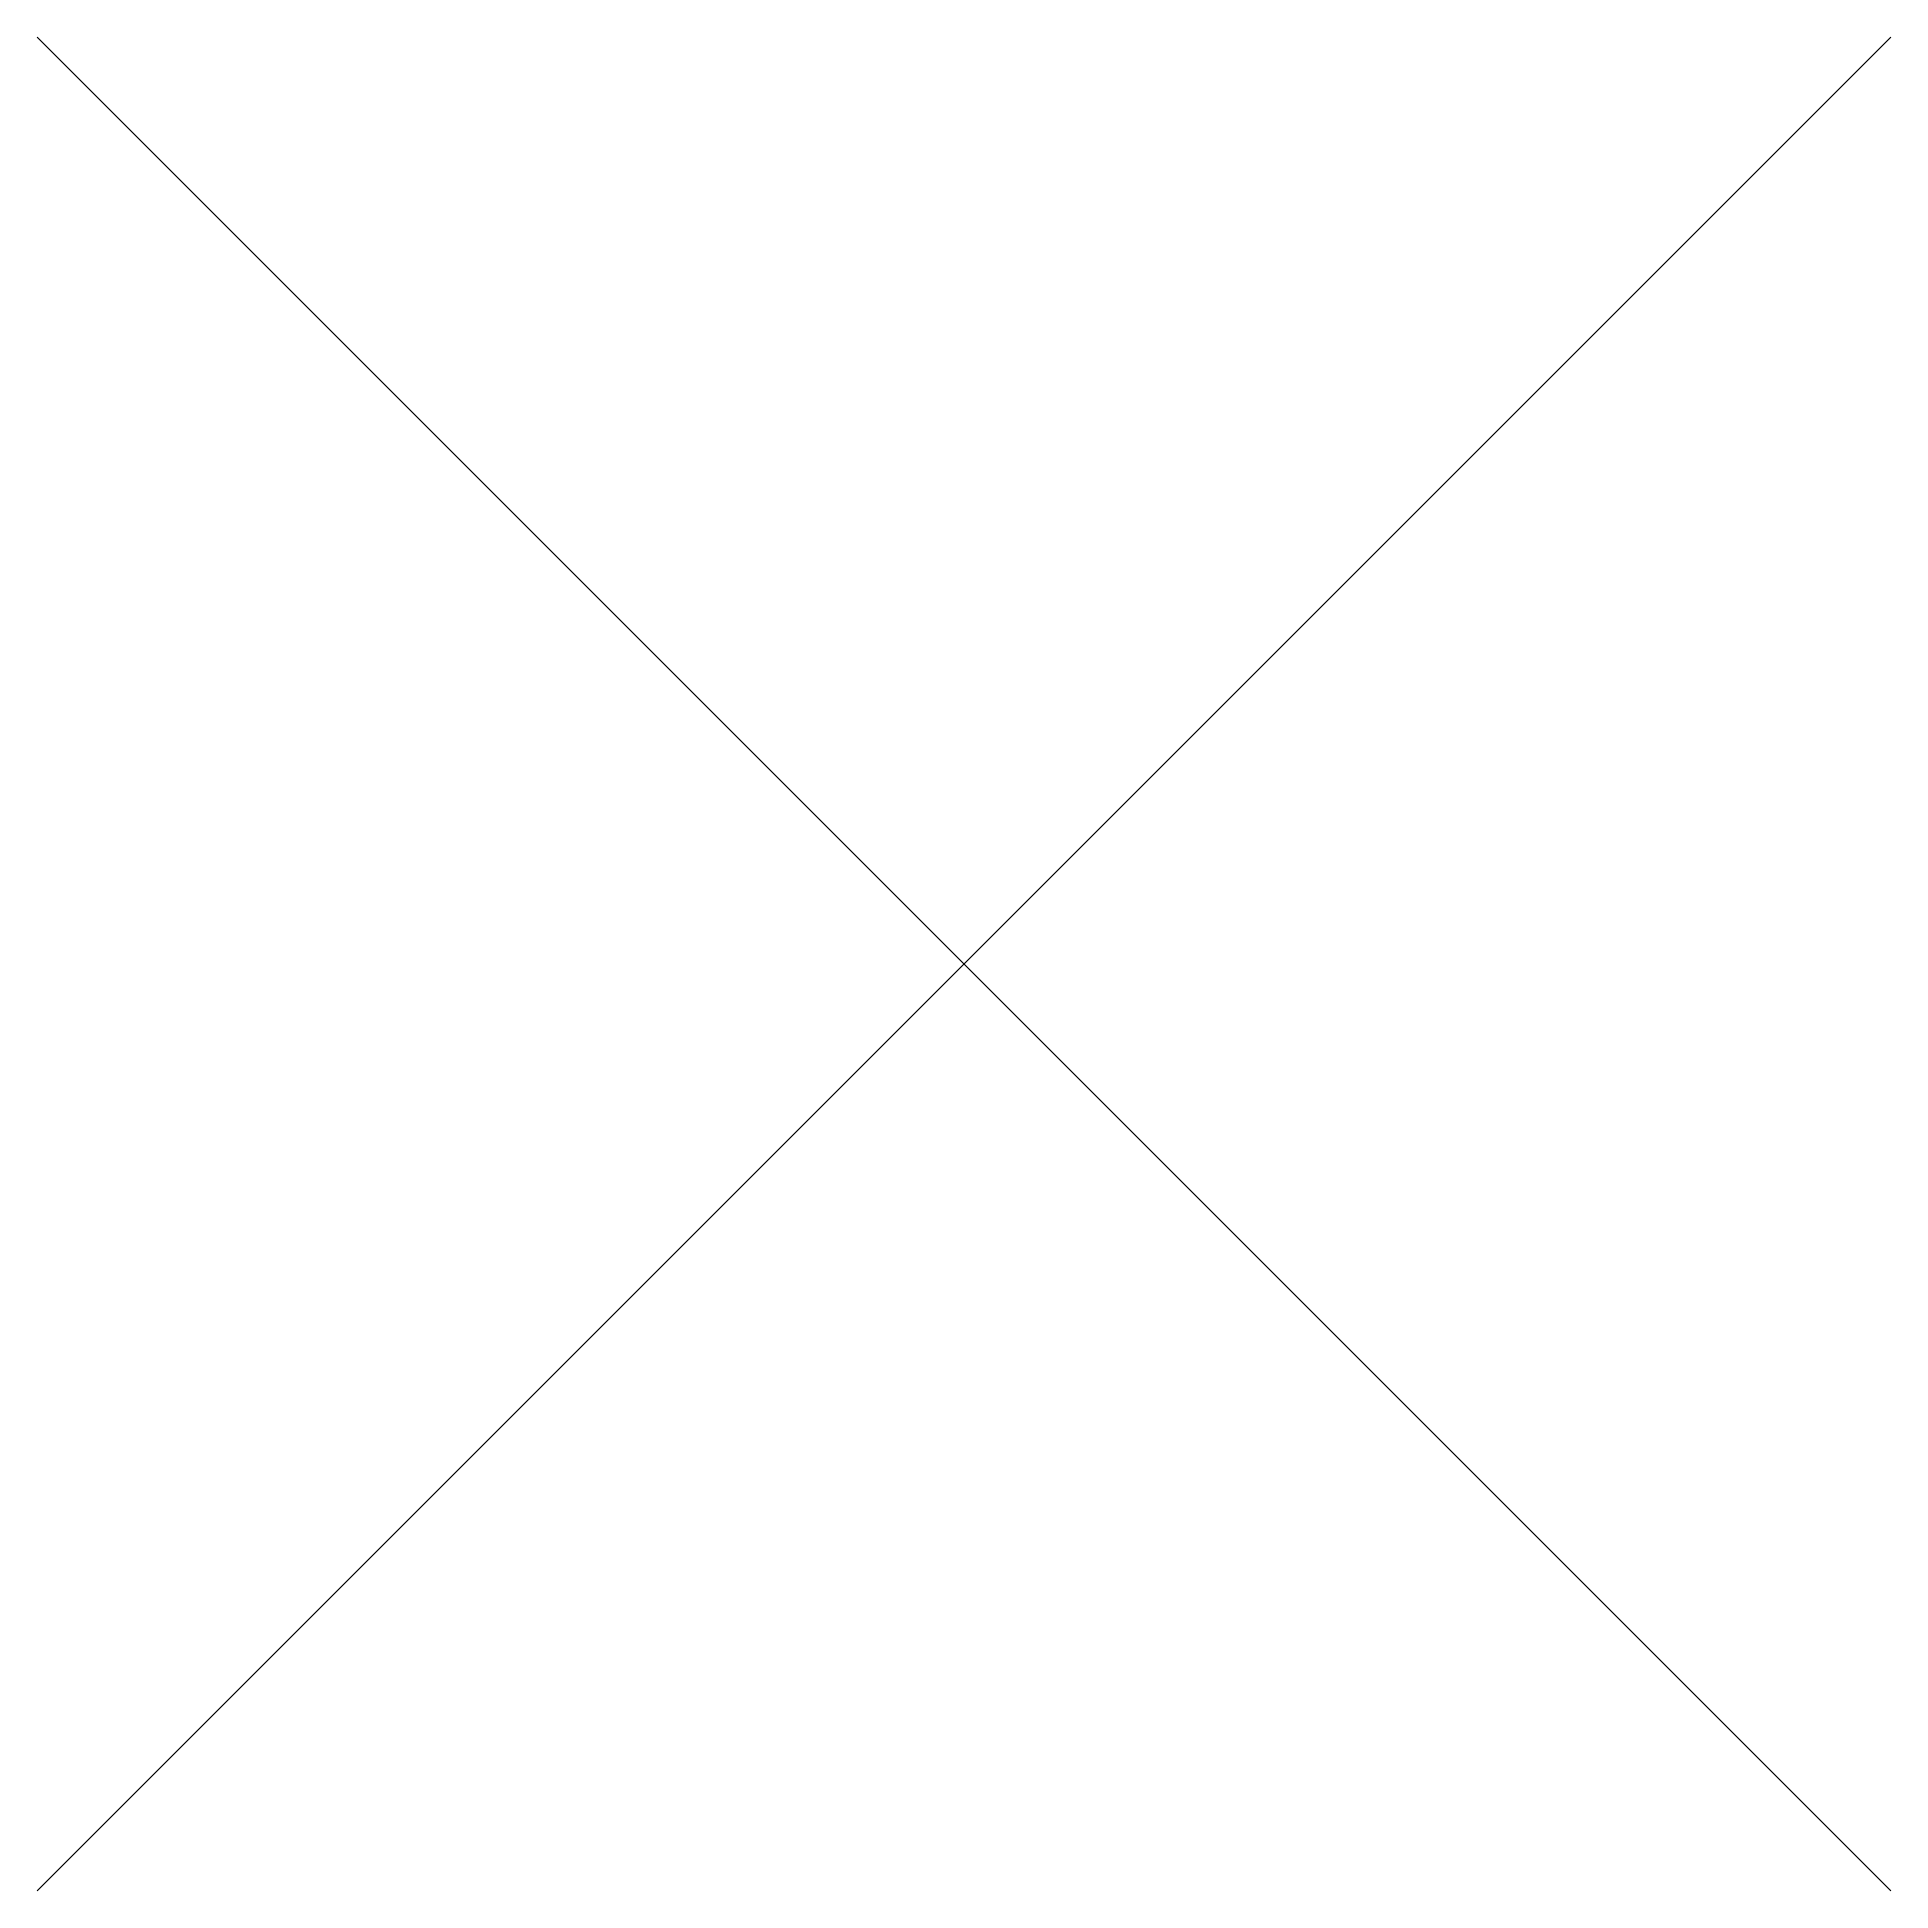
# Model space of a CAD drawing. Extents: x -24 to 1126, y -24 to 2053.
# Drawn here: x -24.42 to 24.42, y -24.42 to 24.42 of the extents above.
import ezdxf

# ---------------------------------------------------------------- set-up
doc = ezdxf.new("R2010")
doc.units = 0
doc.header["$LTSCALE"] = 2.5
doc.layers.get('0').update_dxf_attribs({"linetype": 'CONTINUOUS'})

# ---------------------------------------------------------------- blocks, each defined once
blk = doc.blocks.new('*X34')
at = {"color": 3, "linetype": 'CONTINUOUS'}
for p, q in [((24.421, 24.421), (-24.421, -24.421)), ((24.421, -24.421), (-24.421, 24.421)), ((0, 0), (0, 0))]:
    blk.add_line(p, q, dxfattribs=at)
blk = doc.blocks.new('*X35')
at = {"color": 3, "linetype": 'CONTINUOUS'}
for p, q in [((24.421, 24.421), (-24.421, -24.421)), ((24.421, -24.421), (-24.421, 24.421)), ((0, 0), (0, 0))]:
    blk.add_line(p, q, dxfattribs=at)
blk = doc.blocks.new('*X36')
at = {"color": 3, "linetype": 'CONTINUOUS'}
for p, q in [((24.421, 24.421), (-24.421, -24.421)), ((24.421, -24.421), (-24.421, 24.421)), ((0, 0), (0, 0))]:
    blk.add_line(p, q, dxfattribs=at)
blk = doc.blocks.new('*X37')
at = {"color": 3, "linetype": 'CONTINUOUS'}
for p, q in [((24.421, 24.421), (-24.421, -24.421)), ((24.421, -24.421), (-24.421, 24.421)), ((0, 0), (0, 0))]:
    blk.add_line(p, q, dxfattribs=at)
blk = doc.blocks.new('*X38')
at = {"color": 3, "linetype": 'CONTINUOUS'}
for p, q in [((24.421, 24.421), (-24.421, -24.421)), ((24.421, -24.421), (-24.421, 24.421)), ((0, 0), (0, 0))]:
    blk.add_line(p, q, dxfattribs=at)
blk = doc.blocks.new('*X39')
at = {"color": 3, "linetype": 'CONTINUOUS'}
for p, q in [((24.421, 24.421), (-24.421, -24.421)), ((24.421, -24.421), (-24.421, 24.421)), ((0, 0), (0, 0))]:
    blk.add_line(p, q, dxfattribs=at)
blk = doc.blocks.new('*X40')
at = {"color": 3, "linetype": 'CONTINUOUS'}
for p, q in [((24.421, 24.421), (-24.421, -24.421)), ((24.421, -24.421), (-24.421, 24.421)), ((0, 0), (0, 0))]:
    blk.add_line(p, q, dxfattribs=at)
blk = doc.blocks.new('*X41')
at = {"color": 3, "linetype": 'CONTINUOUS'}
for p, q in [((24.421, 24.421), (-24.421, -24.421)), ((24.421, -24.421), (-24.421, 24.421)), ((0, 0), (0, 0))]:
    blk.add_line(p, q, dxfattribs=at)
blk = doc.blocks.new('*X42')
at = {"color": 3, "linetype": 'CONTINUOUS'}
for p, q in [((24.421, 24.421), (-24.421, -24.421)), ((24.421, -24.421), (-24.421, 24.421)), ((0, 0), (0, 0))]:
    blk.add_line(p, q, dxfattribs=at)
blk = doc.blocks.new('*X43')
at = {"color": 3, "linetype": 'CONTINUOUS'}
for p, q in [((24.421, 24.421), (-24.421, -24.421)), ((24.421, -24.421), (-24.421, 24.421)), ((0, 0), (0, 0))]:
    blk.add_line(p, q, dxfattribs=at)
blk = doc.blocks.new('*X44')
at = {"color": 3, "linetype": 'CONTINUOUS'}
for p, q in [((24.421, 24.421), (-24.421, -24.421)), ((24.421, -24.421), (-24.421, 24.421)), ((0, 0), (0, 0))]:
    blk.add_line(p, q, dxfattribs=at)
blk = doc.blocks.new('*X45')
at = {"color": 3, "linetype": 'CONTINUOUS'}
for p, q in [((24.421, 24.421), (-24.421, -24.421)), ((24.421, -24.421), (-24.421, 24.421)), ((0, 0), (0, 0))]:
    blk.add_line(p, q, dxfattribs=at)
blk = doc.blocks.new('*X46')
at = {"color": 3, "linetype": 'CONTINUOUS'}
for p, q in [((24.421, 24.421), (-24.421, -24.421)), ((24.421, -24.421), (-24.421, 24.421)), ((0, 0), (0, 0))]:
    blk.add_line(p, q, dxfattribs=at)
blk = doc.blocks.new('*X47')
at = {"color": 3, "linetype": 'CONTINUOUS'}
for p, q in [((24.421, 24.421), (-24.421, -24.421)), ((24.421, -24.421), (-24.421, 24.421)), ((0, 0), (0, 0))]:
    blk.add_line(p, q, dxfattribs=at)
blk = doc.blocks.new('*X48')
at = {"color": 3, "linetype": 'CONTINUOUS'}
for p, q in [((24.421, 24.421), (-24.421, -24.421)), ((24.421, -24.421), (-24.421, 24.421)), ((0, 0), (0, 0))]:
    blk.add_line(p, q, dxfattribs=at)
blk = doc.blocks.new('*X67')
at = {"color": 3, "linetype": 'CONTINUOUS'}
for p, q in [((24.421, 24.421), (-24.421, -24.421)), ((24.421, -24.421), (-24.421, 24.421)), ((0, 0), (0, 0))]:
    blk.add_line(p, q, dxfattribs=at)
blk = doc.blocks.new('*X68')
at = {"color": 3, "linetype": 'CONTINUOUS'}
for p, q in [((24.421, 24.421), (-24.421, -24.421)), ((24.421, -24.421), (-24.421, 24.421)), ((0, 0), (0, 0))]:
    blk.add_line(p, q, dxfattribs=at)
blk = doc.blocks.new('*X70')
at = {"color": 3, "linetype": 'CONTINUOUS'}
for p, q in [((24.421, 24.421), (-24.421, -24.421)), ((24.421, -24.421), (-24.421, 24.421)), ((0, 0), (0, 0))]:
    blk.add_line(p, q, dxfattribs=at)
blk = doc.blocks.new('*X71')
at = {"color": 3, "linetype": 'CONTINUOUS'}
for p, q in [((24.421, 24.421), (-24.421, -24.421)), ((24.421, -24.421), (-24.421, 24.421)), ((0, 0), (0, 0))]:
    blk.add_line(p, q, dxfattribs=at)
blk = doc.blocks.new('*X72')
at = {"color": 3, "linetype": 'CONTINUOUS'}
for p, q in [((24.421, 24.421), (-24.421, -24.421)), ((24.421, -24.421), (-24.421, 24.421)), ((0, 0), (0, 0))]:
    blk.add_line(p, q, dxfattribs=at)
blk = doc.blocks.new('*X73')
at = {"color": 3, "linetype": 'CONTINUOUS'}
for p, q in [((24.421, 24.421), (-24.421, -24.421)), ((24.421, -24.421), (-24.421, 24.421)), ((0, 0), (0, 0))]:
    blk.add_line(p, q, dxfattribs=at)

msp = doc.modelspace()

# ---------------------------------------------------------------- linework, layer by layer
at = {"color": 3, "linetype": 'CONTINUOUS'}
for p, q in [((24.421, 24.421), (-24.421, -24.421)), ((24.421, -24.421), (-24.421, 24.421)), ((24.421, 24.421), (-24.421, -24.421)), ((24.421, -24.421), (-24.421, 24.421)), ((24.421, 24.421), (-24.421, -24.421)), ((24.421, -24.421), (-24.421, 24.421)), ((24.421, 24.421), (-24.421, -24.421)), ((24.421, -24.421), (-24.421, 24.421)), ((24.421, 24.421), (-24.421, -24.421)), ((24.421, -24.421), (-24.421, 24.421)), ((24.421, 24.421), (-24.421, -24.421)), ((24.421, -24.421), (-24.421, 24.421)), ((24.421, 24.421), (-24.421, -24.421)), ((24.421, -24.421), (-24.421, 24.421)), ((24.421, 24.421), (-24.421, -24.421)), ((24.421, -24.421), (-24.421, 24.421)), ((24.421, 24.421), (-24.421, -24.421)), ((24.421, -24.421), (-24.421, 24.421)), ((24.421, 24.421), (-24.421, -24.421)), ((24.421, -24.421), (-24.421, 24.421)), ((24.421, 24.421), (-24.421, -24.421)), ((24.421, -24.421), (-24.421, 24.421)), ((24.421, 24.421), (-24.421, -24.421)), ((24.421, -24.421), (-24.421, 24.421)), ((24.421, 24.421), (-24.421, -24.421)), ((24.421, -24.421), (-24.421, 24.421)), ((24.421, 24.421), (-24.421, -24.421)), ((24.421, -24.421), (-24.421, 24.421)), ((24.421, 24.421), (-24.421, -24.421)), ((24.421, -24.421), (-24.421, 24.421)), ((24.421, 24.421), (-24.421, -24.421)), ((24.421, -24.421), (-24.421, 24.421)), ((24.421, 24.421), (-24.421, -24.421)), ((24.421, -24.421), (-24.421, 24.421)), ((24.421, 24.421), (-24.421, -24.421)), ((24.421, -24.421), (-24.421, 24.421)), ((24.421, 24.421), (-24.421, -24.421)), ((24.421, -24.421), (-24.421, 24.421)), ((24.421, 24.421), (-24.421, -24.421)), ((24.421, -24.421), (-24.421, 24.421)), ((24.421, 24.421), (-24.421, -24.421)), ((24.421, -24.421), (-24.421, 24.421)), ((24.421, 24.421), (-24.421, -24.421)), ((24.421, -24.421), (-24.421, 24.421)), ((24.421, 24.421), (-24.421, -24.421)), ((24.421, -24.421), (-24.421, 24.421)), ((24.421, 24.421), (-24.421, -24.421)), ((24.421, -24.421), (-24.421, 24.421)), ((24.421, 24.421), (-24.421, -24.421)), ((24.421, -24.421), (-24.421, 24.421)), ((24.421, 24.421), (-24.421, -24.421)), ((24.421, -24.421), (-24.421, 24.421)), ((24.421, 24.421), (-24.421, -24.421)), ((24.421, -24.421), (-24.421, 24.421)), ((24.421, 24.421), (-24.421, -24.421)), ((24.421, -24.421), (-24.421, 24.421)), ((24.421, 24.421), (-24.421, -24.421)), ((24.421, -24.421), (-24.421, 24.421)), ((24.421, 24.421), (-24.421, -24.421)), ((24.421, -24.421), (-24.421, 24.421)), ((24.421, 24.421), (-24.421, -24.421)), ((24.421, -24.421), (-24.421, 24.421)), ((24.421, 24.421), (-24.421, -24.421)), ((24.421, -24.421), (-24.421, 24.421)), ((24.421, 24.421), (-24.421, -24.421)), ((24.421, -24.421), (-24.421, 24.421)), ((24.421, 24.421), (-24.421, -24.421)), ((24.421, -24.421), (-24.421, 24.421)), ((24.421, 24.421), (-24.421, -24.421)), ((24.421, -24.421), (-24.421, 24.421)), ((24.421, 24.421), (-24.421, -24.421)), ((24.421, -24.421), (-24.421, 24.421)), ((24.421, 24.421), (-24.421, -24.421)), ((24.421, -24.421), (-24.421, 24.421)), ((24.421, 24.421), (-24.421, -24.421)), ((24.421, -24.421), (-24.421, 24.421)), ((24.421, 24.421), (-24.421, -24.421)), ((24.421, -24.421), (-24.421, 24.421)), ((24.421, 24.421), (-24.421, -24.421)), ((24.421, -24.421), (-24.421, 24.421)), ((24.421, 24.421), (-24.421, -24.421)), ((24.421, -24.421), (-24.421, 24.421)), ((24.421, 24.421), (-24.421, -24.421)), ((24.421, -24.421), (-24.421, 24.421)), ((24.421, 24.421), (-24.421, -24.421)), ((24.421, -24.421), (-24.421, 24.421)), ((24.421, 24.421), (-24.421, -24.421)), ((24.421, -24.421), (-24.421, 24.421)), ((24.421, 24.421), (-24.421, -24.421)), ((24.421, -24.421), (-24.421, 24.421)), ((24.421, 24.421), (-24.421, -24.421)), ((24.421, -24.421), (-24.421, 24.421)), ((24.421, 24.421), (-24.421, -24.421)), ((24.421, -24.421), (-24.421, 24.421)), ((24.421, 24.421), (-24.421, -24.421)), ((24.421, -24.421), (-24.421, 24.421)), ((24.421, 24.421), (-24.421, -24.421)), ((24.421, -24.421), (-24.421, 24.421)), ((24.421, 24.421), (-24.421, -24.421)), ((24.421, -24.421), (-24.421, 24.421)), ((24.421, 24.421), (-24.421, -24.421)), ((24.421, -24.421), (-24.421, 24.421)), ((24.421, 24.421), (-24.421, -24.421)), ((24.421, -24.421), (-24.421, 24.421)), ((24.421, 24.421), (-24.421, -24.421)), ((24.421, -24.421), (-24.421, 24.421)), ((24.421, 24.421), (-24.421, -24.421)), ((24.421, -24.421), (-24.421, 24.421)), ((24.421, 24.421), (-24.421, -24.421)), ((24.421, -24.421), (-24.421, 24.421)), ((24.421, 24.421), (-24.421, -24.421)), ((24.421, -24.421), (-24.421, 24.421)), ((24.421, 24.421), (-24.421, -24.421)), ((24.421, -24.421), (-24.421, 24.421)), ((24.421, 24.421), (-24.421, -24.421)), ((24.421, -24.421), (-24.421, 24.421)), ((24.421, 24.421), (-24.421, -24.421)), ((24.421, -24.421), (-24.421, 24.421)), ((24.421, 24.421), (-24.421, -24.421)), ((24.421, -24.421), (-24.421, 24.421)), ((24.421, 24.421), (-24.421, -24.421)), ((24.421, -24.421), (-24.421, 24.421)), ((24.421, 24.421), (-24.421, -24.421)), ((24.421, -24.421), (-24.421, 24.421)), ((24.421, 24.421), (-24.421, -24.421)), ((24.421, -24.421), (-24.421, 24.421)), ((24.421, 24.421), (-24.421, -24.421)), ((24.421, -24.421), (-24.421, 24.421)), ((24.421, 24.421), (-24.421, -24.421)), ((24.421, -24.421), (-24.421, 24.421)), ((24.421, 24.421), (-24.421, -24.421)), ((24.421, -24.421), (-24.421, 24.421)), ((24.421, 24.421), (-24.421, -24.421)), ((24.421, -24.421), (-24.421, 24.421)), ((24.421, 24.421), (-24.421, -24.421)), ((24.421, -24.421), (-24.421, 24.421)), ((24.421, 24.421), (-24.421, -24.421)), ((24.421, -24.421), (-24.421, 24.421)), ((24.421, 24.421), (-24.421, -24.421)), ((24.421, -24.421), (-24.421, 24.421)), ((24.421, 24.421), (-24.421, -24.421)), ((24.421, -24.421), (-24.421, 24.421)), ((24.421, 24.421), (-24.421, -24.421)), ((24.421, -24.421), (-24.421, 24.421)), ((24.421, 24.421), (-24.421, -24.421)), ((24.421, -24.421), (-24.421, 24.421)), ((24.421, 24.421), (-24.421, -24.421)), ((24.421, -24.421), (-24.421, 24.421)), ((24.421, 24.421), (-24.421, -24.421)), ((24.421, -24.421), (-24.421, 24.421)), ((24.421, 24.421), (-24.421, -24.421)), ((24.421, -24.421), (-24.421, 24.421)), ((24.421, 24.421), (-24.421, -24.421)), ((24.421, -24.421), (-24.421, 24.421)), ((24.421, 24.421), (-24.421, -24.421)), ((24.421, -24.421), (-24.421, 24.421)), ((24.421, 24.421), (-24.421, -24.421)), ((24.421, -24.421), (-24.421, 24.421)), ((24.421, 24.421), (-24.421, -24.421)), ((24.421, -24.421), (-24.421, 24.421)), ((24.421, 24.421), (-24.421, -24.421)), ((24.421, -24.421), (-24.421, 24.421)), ((24.421, 24.421), (-24.421, -24.421)), ((24.421, -24.421), (-24.421, 24.421)), ((24.421, 24.421), (-24.421, -24.421)), ((24.421, -24.421), (-24.421, 24.421)), ((24.421, 24.421), (-24.421, -24.421)), ((24.421, -24.421), (-24.421, 24.421)), ((24.421, 24.421), (-24.421, -24.421)), ((24.421, -24.421), (-24.421, 24.421)), ((24.421, 24.421), (-24.421, -24.421)), ((24.421, -24.421), (-24.421, 24.421)), ((24.421, 24.421), (-24.421, -24.421)), ((24.421, -24.421), (-24.421, 24.421)), ((24.421, 24.421), (-24.421, -24.421)), ((24.421, -24.421), (-24.421, 24.421)), ((24.421, 24.421), (-24.421, -24.421)), ((24.421, -24.421), (-24.421, 24.421)), ((24.421, 24.421), (-24.421, -24.421)), ((24.421, -24.421), (-24.421, 24.421)), ((24.421, 24.421), (-24.421, -24.421)), ((24.421, -24.421), (-24.421, 24.421)), ((24.421, 24.421), (-24.421, -24.421)), ((24.421, -24.421), (-24.421, 24.421)), ((24.421, 24.421), (-24.421, -24.421)), ((24.421, -24.421), (-24.421, 24.421)), ((24.421, 24.421), (-24.421, -24.421)), ((24.421, -24.421), (-24.421, 24.421)), ((24.421, 24.421), (-24.421, -24.421)), ((24.421, -24.421), (-24.421, 24.421)), ((24.421, 24.421), (-24.421, -24.421)), ((24.421, -24.421), (-24.421, 24.421)), ((24.421, 24.421), (-24.421, -24.421)), ((24.421, -24.421), (-24.421, 24.421)), ((24.421, 24.421), (-24.421, -24.421)), ((24.421, -24.421), (-24.421, 24.421)), ((24.421, 24.421), (-24.421, -24.421)), ((24.421, -24.421), (-24.421, 24.421)), ((24.421, 24.421), (-24.421, -24.421)), ((24.421, -24.421), (-24.421, 24.421)), ((24.421, 24.421), (-24.421, -24.421)), ((24.421, -24.421), (-24.421, 24.421)), ((24.421, 24.421), (-24.421, -24.421)), ((24.421, -24.421), (-24.421, 24.421)), ((24.421, 24.421), (-24.421, -24.421)), ((24.421, -24.421), (-24.421, 24.421)), ((24.421, 24.421), (-24.421, -24.421)), ((24.421, -24.421), (-24.421, 24.421)), ((24.421, 24.421), (-24.421, -24.421)), ((24.421, -24.421), (-24.421, 24.421)), ((24.421, 24.421), (-24.421, -24.421)), ((24.421, -24.421), (-24.421, 24.421)), ((24.421, 24.421), (-24.421, -24.421)), ((24.421, -24.421), (-24.421, 24.421)), ((24.421, 24.421), (-24.421, -24.421)), ((24.421, -24.421), (-24.421, 24.421)), ((24.421, 24.421), (-24.421, -24.421)), ((24.421, -24.421), (-24.421, 24.421)), ((24.421, 24.421), (-24.421, -24.421)), ((24.421, -24.421), (-24.421, 24.421)), ((24.421, 24.421), (-24.421, -24.421)), ((24.421, -24.421), (-24.421, 24.421)), ((24.421, 24.421), (-24.421, -24.421)), ((24.421, -24.421), (-24.421, 24.421)), ((24.421, 24.421), (-24.421, -24.421)), ((24.421, -24.421), (-24.421, 24.421)), ((24.421, 24.421), (-24.421, -24.421)), ((24.421, -24.421), (-24.421, 24.421)), ((24.421, 24.421), (-24.421, -24.421)), ((24.421, -24.421), (-24.421, 24.421)), ((24.421, 24.421), (-24.421, -24.421)), ((24.421, -24.421), (-24.421, 24.421)), ((24.421, 24.421), (-24.421, -24.421)), ((24.421, -24.421), (-24.421, 24.421)), ((24.421, 24.421), (-24.421, -24.421)), ((24.421, -24.421), (-24.421, 24.421)), ((24.421, 24.421), (-24.421, -24.421)), ((24.421, -24.421), (-24.421, 24.421)), ((24.421, 24.421), (-24.421, -24.421)), ((24.421, -24.421), (-24.421, 24.421)), ((24.421, 24.421), (-24.421, -24.421)), ((24.421, -24.421), (-24.421, 24.421)), ((24.421, 24.421), (-24.421, -24.421)), ((24.421, -24.421), (-24.421, 24.421)), ((24.421, 24.421), (-24.421, -24.421)), ((24.421, -24.421), (-24.421, 24.421)), ((24.421, 24.421), (-24.421, -24.421)), ((24.421, -24.421), (-24.421, 24.421)), ((24.421, 24.421), (-24.421, -24.421)), ((24.421, -24.421), (-24.421, 24.421)), ((24.421, 24.421), (-24.421, -24.421)), ((24.421, -24.421), (-24.421, 24.421)), ((24.421, 24.421), (-24.421, -24.421)), ((24.421, -24.421), (-24.421, 24.421)), ((24.421, 24.421), (-24.421, -24.421)), ((24.421, -24.421), (-24.421, 24.421)), ((24.421, 24.421), (-24.421, -24.421)), ((24.421, -24.421), (-24.421, 24.421)), ((24.421, 24.421), (-24.421, -24.421)), ((24.421, -24.421), (-24.421, 24.421)), ((24.421, 24.421), (-24.421, -24.421)), ((24.421, -24.421), (-24.421, 24.421)), ((24.421, 24.421), (-24.421, -24.421)), ((24.421, -24.421), (-24.421, 24.421)), ((24.421, 24.421), (-24.421, -24.421)), ((24.421, -24.421), (-24.421, 24.421)), ((24.421, 24.421), (-24.421, -24.421)), ((24.421, -24.421), (-24.421, 24.421)), ((24.421, 24.421), (-24.421, -24.421)), ((24.421, -24.421), (-24.421, 24.421)), ((24.421, 24.421), (-24.421, -24.421)), ((24.421, -24.421), (-24.421, 24.421)), ((24.421, 24.421), (-24.421, -24.421)), ((24.421, -24.421), (-24.421, 24.421)), ((24.421, 24.421), (-24.421, -24.421)), ((24.421, -24.421), (-24.421, 24.421)), ((24.421, 24.421), (-24.421, -24.421)), ((24.421, -24.421), (-24.421, 24.421)), ((24.421, 24.421), (-24.421, -24.421)), ((24.421, -24.421), (-24.421, 24.421)), ((24.421, 24.421), (-24.421, -24.421)), ((24.421, -24.421), (-24.421, 24.421)), ((24.421, 24.421), (-24.421, -24.421)), ((24.421, -24.421), (-24.421, 24.421)), ((24.421, 24.421), (-24.421, -24.421)), ((24.421, -24.421), (-24.421, 24.421)), ((24.421, 24.421), (-24.421, -24.421)), ((24.421, -24.421), (-24.421, 24.421)), ((24.421, 24.421), (-24.421, -24.421)), ((24.421, -24.421), (-24.421, 24.421)), ((24.421, 24.421), (-24.421, -24.421)), ((24.421, -24.421), (-24.421, 24.421)), ((24.421, 24.421), (-24.421, -24.421)), ((24.421, -24.421), (-24.421, 24.421)), ((24.421, 24.421), (-24.421, -24.421)), ((24.421, -24.421), (-24.421, 24.421)), ((24.421, 24.421), (-24.421, -24.421)), ((24.421, -24.421), (-24.421, 24.421)), ((24.421, 24.421), (-24.421, -24.421)), ((24.421, -24.421), (-24.421, 24.421)), ((24.421, 24.421), (-24.421, -24.421)), ((24.421, -24.421), (-24.421, 24.421)), ((24.421, 24.421), (-24.421, -24.421)), ((24.421, -24.421), (-24.421, 24.421)), ((24.421, 24.421), (-24.421, -24.421)), ((24.421, -24.421), (-24.421, 24.421)), ((24.421, 24.421), (-24.421, -24.421)), ((24.421, -24.421), (-24.421, 24.421)), ((24.421, 24.421), (-24.421, -24.421)), ((24.421, -24.421), (-24.421, 24.421)), ((24.421, 24.421), (-24.421, -24.421)), ((24.421, -24.421), (-24.421, 24.421)), ((24.421, 24.421), (-24.421, -24.421)), ((24.421, -24.421), (-24.421, 24.421)), ((24.421, 24.421), (-24.421, -24.421)), ((24.421, -24.421), (-24.421, 24.421)), ((24.421, 24.421), (-24.421, -24.421)), ((24.421, -24.421), (-24.421, 24.421)), ((24.421, 24.421), (-24.421, -24.421)), ((24.421, -24.421), (-24.421, 24.421)), ((24.421, 24.421), (-24.421, -24.421)), ((24.421, -24.421), (-24.421, 24.421)), ((24.421, 24.421), (-24.421, -24.421)), ((24.421, -24.421), (-24.421, 24.421)), ((24.421, 24.421), (-24.421, -24.421)), ((24.421, -24.421), (-24.421, 24.421)), ((24.421, 24.421), (-24.421, -24.421)), ((24.421, -24.421), (-24.421, 24.421)), ((24.421, 24.421), (-24.421, -24.421)), ((24.421, -24.421), (-24.421, 24.421)), ((24.421, 24.421), (-24.421, -24.421)), ((24.421, -24.421), (-24.421, 24.421)), ((24.421, 24.421), (-24.421, -24.421)), ((24.421, -24.421), (-24.421, 24.421)), ((24.421, 24.421), (-24.421, -24.421)), ((24.421, -24.421), (-24.421, 24.421)), ((24.421, 24.421), (-24.421, -24.421)), ((24.421, -24.421), (-24.421, 24.421)), ((24.421, 24.421), (-24.421, -24.421)), ((24.421, -24.421), (-24.421, 24.421)), ((24.421, 24.421), (-24.421, -24.421)), ((24.421, -24.421), (-24.421, 24.421)), ((24.421, 24.421), (-24.421, -24.421)), ((24.421, -24.421), (-24.421, 24.421)), ((24.421, 24.421), (-24.421, -24.421)), ((24.421, -24.421), (-24.421, 24.421)), ((24.421, 24.421), (-24.421, -24.421)), ((24.421, -24.421), (-24.421, 24.421)), ((24.421, 24.421), (-24.421, -24.421)), ((24.421, -24.421), (-24.421, 24.421)), ((24.421, 24.421), (-24.421, -24.421)), ((24.421, -24.421), (-24.421, 24.421)), ((24.421, 24.421), (-24.421, -24.421)), ((24.421, -24.421), (-24.421, 24.421)), ((24.421, 24.421), (-24.421, -24.421)), ((24.421, -24.421), (-24.421, 24.421)), ((24.421, 24.421), (-24.421, -24.421)), ((24.421, -24.421), (-24.421, 24.421)), ((24.421, 24.421), (-24.421, -24.421)), ((24.421, -24.421), (-24.421, 24.421)), ((24.421, 24.421), (-24.421, -24.421)), ((24.421, -24.421), (-24.421, 24.421)), ((24.421, 24.421), (-24.421, -24.421)), ((24.421, -24.421), (-24.421, 24.421)), ((24.421, 24.421), (-24.421, -24.421)), ((24.421, -24.421), (-24.421, 24.421)), ((24.421, 24.421), (-24.421, -24.421)), ((24.421, -24.421), (-24.421, 24.421)), ((24.421, 24.421), (-24.421, -24.421)), ((24.421, -24.421), (-24.421, 24.421)), ((24.421, 24.421), (-24.421, -24.421)), ((24.421, -24.421), (-24.421, 24.421)), ((24.421, 24.421), (-24.421, -24.421)), ((24.421, -24.421), (-24.421, 24.421)), ((24.421, 24.421), (-24.421, -24.421)), ((24.421, -24.421), (-24.421, 24.421)), ((24.421, 24.421), (-24.421, -24.421)), ((24.421, -24.421), (-24.421, 24.421)), ((24.421, 24.421), (-24.421, -24.421)), ((24.421, -24.421), (-24.421, 24.421)), ((24.421, 24.421), (-24.421, -24.421)), ((24.421, -24.421), (-24.421, 24.421)), ((24.421, 24.421), (-24.421, -24.421)), ((24.421, -24.421), (-24.421, 24.421)), ((24.421, 24.421), (-24.421, -24.421)), ((24.421, -24.421), (-24.421, 24.421)), ((24.421, 24.421), (-24.421, -24.421)), ((24.421, -24.421), (-24.421, 24.421)), ((24.421, 24.421), (-24.421, -24.421)), ((24.421, -24.421), (-24.421, 24.421)), ((24.421, 24.421), (-24.421, -24.421)), ((24.421, -24.421), (-24.421, 24.421)), ((24.421, 24.421), (-24.421, -24.421)), ((24.421, -24.421), (-24.421, 24.421)), ((24.421, 24.421), (-24.421, -24.421)), ((24.421, -24.421), (-24.421, 24.421)), ((24.421, 24.421), (-24.421, -24.421)), ((24.421, -24.421), (-24.421, 24.421)), ((24.421, 24.421), (-24.421, -24.421)), ((24.421, -24.421), (-24.421, 24.421)), ((24.421, 24.421), (-24.421, -24.421)), ((24.421, -24.421), (-24.421, 24.421)), ((24.421, 24.421), (-24.421, -24.421)), ((24.421, -24.421), (-24.421, 24.421)), ((24.421, 24.421), (-24.421, -24.421)), ((24.421, -24.421), (-24.421, 24.421)), ((24.421, 24.421), (-24.421, -24.421)), ((24.421, -24.421), (-24.421, 24.421)), ((24.421, 24.421), (-24.421, -24.421)), ((24.421, -24.421), (-24.421, 24.421)), ((24.421, 24.421), (-24.421, -24.421)), ((24.421, -24.421), (-24.421, 24.421)), ((24.421, 24.421), (-24.421, -24.421)), ((24.421, -24.421), (-24.421, 24.421)), ((24.421, 24.421), (-24.421, -24.421)), ((24.421, -24.421), (-24.421, 24.421)), ((24.421, 24.421), (-24.421, -24.421)), ((24.421, -24.421), (-24.421, 24.421)), ((24.421, 24.421), (-24.421, -24.421)), ((24.421, -24.421), (-24.421, 24.421)), ((24.421, 24.421), (-24.421, -24.421)), ((24.421, -24.421), (-24.421, 24.421)), ((24.421, 24.421), (-24.421, -24.421)), ((24.421, -24.421), (-24.421, 24.421)), ((24.421, 24.421), (-24.421, -24.421)), ((24.421, -24.421), (-24.421, 24.421)), ((24.421, 24.421), (-24.421, -24.421)), ((24.421, -24.421), (-24.421, 24.421)), ((24.421, 24.421), (-24.421, -24.421)), ((24.421, -24.421), (-24.421, 24.421)), ((24.421, 24.421), (-24.421, -24.421)), ((24.421, -24.421), (-24.421, 24.421)), ((24.421, 24.421), (-24.421, -24.421)), ((24.421, -24.421), (-24.421, 24.421)), ((24.421, 24.421), (-24.421, -24.421)), ((24.421, -24.421), (-24.421, 24.421)), ((24.421, 24.421), (-24.421, -24.421)), ((24.421, -24.421), (-24.421, 24.421)), ((24.421, 24.421), (-24.421, -24.421)), ((24.421, -24.421), (-24.421, 24.421)), ((24.421, 24.421), (-24.421, -24.421)), ((24.421, -24.421), (-24.421, 24.421)), ((24.421, 24.421), (-24.421, -24.421)), ((24.421, -24.421), (-24.421, 24.421)), ((24.421, 24.421), (-24.421, -24.421)), ((24.421, -24.421), (-24.421, 24.421)), ((24.421, 24.421), (-24.421, -24.421)), ((24.421, -24.421), (-24.421, 24.421)), ((24.421, 24.421), (-24.421, -24.421)), ((24.421, -24.421), (-24.421, 24.421)), ((24.421, 24.421), (-24.421, -24.421)), ((24.421, -24.421), (-24.421, 24.421)), ((24.421, 24.421), (-24.421, -24.421)), ((24.421, -24.421), (-24.421, 24.421)), ((24.421, 24.421), (-24.421, -24.421)), ((24.421, -24.421), (-24.421, 24.421)), ((24.421, 24.421), (-24.421, -24.421)), ((24.421, -24.421), (-24.421, 24.421)), ((24.421, 24.421), (-24.421, -24.421)), ((24.421, -24.421), (-24.421, 24.421)), ((24.421, 24.421), (-24.421, -24.421)), ((24.421, -24.421), (-24.421, 24.421)), ((24.421, 24.421), (-24.421, -24.421)), ((24.421, -24.421), (-24.421, 24.421)), ((24.421, 24.421), (-24.421, -24.421)), ((24.421, -24.421), (-24.421, 24.421)), ((24.421, 24.421), (-24.421, -24.421)), ((24.421, -24.421), (-24.421, 24.421)), ((24.421, 24.421), (-24.421, -24.421)), ((24.421, -24.421), (-24.421, 24.421)), ((24.421, 24.421), (-24.421, -24.421)), ((24.421, -24.421), (-24.421, 24.421)), ((24.421, 24.421), (-24.421, -24.421)), ((24.421, -24.421), (-24.421, 24.421)), ((24.421, 24.421), (-24.421, -24.421)), ((24.421, -24.421), (-24.421, 24.421)), ((24.421, 24.421), (-24.421, -24.421)), ((24.421, -24.421), (-24.421, 24.421)), ((24.421, 24.421), (-24.421, -24.421)), ((24.421, -24.421), (-24.421, 24.421)), ((24.421, 24.421), (-24.421, -24.421)), ((24.421, -24.421), (-24.421, 24.421)), ((24.421, 24.421), (-24.421, -24.421)), ((24.421, -24.421), (-24.421, 24.421)), ((24.421, 24.421), (-24.421, -24.421)), ((24.421, -24.421), (-24.421, 24.421)), ((24.421, 24.421), (-24.421, -24.421)), ((24.421, -24.421), (-24.421, 24.421)), ((24.421, 24.421), (-24.421, -24.421)), ((24.421, -24.421), (-24.421, 24.421)), ((24.421, 24.421), (-24.421, -24.421)), ((24.421, -24.421), (-24.421, 24.421)), ((24.421, 24.421), (-24.421, -24.421)), ((24.421, -24.421), (-24.421, 24.421)), ((24.421, 24.421), (-24.421, -24.421)), ((24.421, -24.421), (-24.421, 24.421)), ((24.421, 24.421), (-24.421, -24.421)), ((24.421, -24.421), (-24.421, 24.421)), ((24.421, 24.421), (-24.421, -24.421)), ((24.421, -24.421), (-24.421, 24.421)), ((24.421, 24.421), (-24.421, -24.421)), ((24.421, -24.421), (-24.421, 24.421)), ((24.421, 24.421), (-24.421, -24.421)), ((24.421, -24.421), (-24.421, 24.421)), ((24.421, 24.421), (-24.421, -24.421)), ((24.421, -24.421), (-24.421, 24.421)), ((24.421, 24.421), (-24.421, -24.421)), ((24.421, -24.421), (-24.421, 24.421)), ((24.421, 24.421), (-24.421, -24.421)), ((24.421, -24.421), (-24.421, 24.421)), ((24.421, 24.421), (-24.421, -24.421)), ((24.421, -24.421), (-24.421, 24.421)), ((24.421, 24.421), (-24.421, -24.421)), ((24.421, -24.421), (-24.421, 24.421)), ((24.421, 24.421), (-24.421, -24.421)), ((24.421, -24.421), (-24.421, 24.421)), ((24.421, 24.421), (-24.421, -24.421)), ((24.421, -24.421), (-24.421, 24.421)), ((24.421, 24.421), (-24.421, -24.421)), ((24.421, -24.421), (-24.421, 24.421)), ((24.421, 24.421), (-24.421, -24.421)), ((24.421, -24.421), (-24.421, 24.421)), ((24.421, 24.421), (-24.421, -24.421)), ((24.421, -24.421), (-24.421, 24.421)), ((24.421, 24.421), (-24.421, -24.421)), ((24.421, -24.421), (-24.421, 24.421)), ((24.421, 24.421), (-24.421, -24.421)), ((24.421, -24.421), (-24.421, 24.421)), ((24.421, 24.421), (-24.421, -24.421)), ((24.421, -24.421), (-24.421, 24.421)), ((24.421, 24.421), (-24.421, -24.421)), ((24.421, -24.421), (-24.421, 24.421)), ((24.421, 24.421), (-24.421, -24.421)), ((24.421, -24.421), (-24.421, 24.421)), ((24.421, 24.421), (-24.421, -24.421)), ((24.421, -24.421), (-24.421, 24.421)), ((24.421, 24.421), (-24.421, -24.421)), ((24.421, -24.421), (-24.421, 24.421)), ((24.421, 24.421), (-24.421, -24.421)), ((24.421, -24.421), (-24.421, 24.421)), ((24.421, 24.421), (-24.421, -24.421)), ((24.421, -24.421), (-24.421, 24.421)), ((24.421, 24.421), (-24.421, -24.421)), ((24.421, -24.421), (-24.421, 24.421)), ((24.421, 24.421), (-24.421, -24.421)), ((24.421, -24.421), (-24.421, 24.421)), ((24.421, 24.421), (-24.421, -24.421)), ((24.421, -24.421), (-24.421, 24.421)), ((24.421, 24.421), (-24.421, -24.421)), ((24.421, -24.421), (-24.421, 24.421)), ((24.421, 24.421), (-24.421, -24.421)), ((24.421, -24.421), (-24.421, 24.421)), ((24.421, 24.421), (-24.421, -24.421)), ((24.421, -24.421), (-24.421, 24.421)), ((24.421, 24.421), (-24.421, -24.421)), ((24.421, -24.421), (-24.421, 24.421)), ((24.421, 24.421), (-24.421, -24.421)), ((24.421, -24.421), (-24.421, 24.421)), ((24.421, 24.421), (-24.421, -24.421)), ((24.421, -24.421), (-24.421, 24.421)), ((24.421, 24.421), (-24.421, -24.421)), ((24.421, -24.421), (-24.421, 24.421)), ((24.421, 24.421), (-24.421, -24.421)), ((24.421, -24.421), (-24.421, 24.421)), ((24.421, 24.421), (-24.421, -24.421)), ((24.421, -24.421), (-24.421, 24.421)), ((24.421, 24.421), (-24.421, -24.421)), ((24.421, -24.421), (-24.421, 24.421)), ((24.421, 24.421), (-24.421, -24.421)), ((24.421, -24.421), (-24.421, 24.421)), ((24.421, 24.421), (-24.421, -24.421)), ((24.421, -24.421), (-24.421, 24.421)), ((24.421, 24.421), (-24.421, -24.421)), ((24.421, -24.421), (-24.421, 24.421)), ((24.421, 24.421), (-24.421, -24.421)), ((24.421, -24.421), (-24.421, 24.421)), ((24.421, 24.421), (-24.421, -24.421)), ((24.421, -24.421), (-24.421, 24.421)), ((24.421, 24.421), (-24.421, -24.421)), ((24.421, -24.421), (-24.421, 24.421)), ((24.421, 24.421), (-24.421, -24.421)), ((24.421, -24.421), (-24.421, 24.421)), ((24.421, 24.421), (-24.421, -24.421)), ((24.421, -24.421), (-24.421, 24.421)), ((24.421, 24.421), (-24.421, -24.421)), ((24.421, -24.421), (-24.421, 24.421)), ((24.421, 24.421), (-24.421, -24.421)), ((24.421, -24.421), (-24.421, 24.421)), ((24.421, 24.421), (-24.421, -24.421)), ((24.421, -24.421), (-24.421, 24.421)), ((24.421, 24.421), (-24.421, -24.421)), ((24.421, -24.421), (-24.421, 24.421)), ((24.421, 24.421), (-24.421, -24.421)), ((24.421, -24.421), (-24.421, 24.421)), ((24.421, 24.421), (-24.421, -24.421)), ((24.421, -24.421), (-24.421, 24.421)), ((24.421, 24.421), (-24.421, -24.421)), ((24.421, -24.421), (-24.421, 24.421)), ((24.421, 24.421), (-24.421, -24.421)), ((24.421, -24.421), (-24.421, 24.421)), ((24.421, 24.421), (-24.421, -24.421)), ((24.421, -24.421), (-24.421, 24.421)), ((24.421, 24.421), (-24.421, -24.421)), ((24.421, -24.421), (-24.421, 24.421)), ((24.421, 24.421), (-24.421, -24.421)), ((24.421, -24.421), (-24.421, 24.421)), ((24.421, 24.421), (-24.421, -24.421)), ((24.421, -24.421), (-24.421, 24.421)), ((24.421, 24.421), (-24.421, -24.421)), ((24.421, -24.421), (-24.421, 24.421)), ((24.421, 24.421), (-24.421, -24.421)), ((24.421, -24.421), (-24.421, 24.421)), ((24.421, 24.421), (-24.421, -24.421)), ((24.421, -24.421), (-24.421, 24.421)), ((24.421, 24.421), (-24.421, -24.421)), ((24.421, -24.421), (-24.421, 24.421)), ((24.421, 24.421), (-24.421, -24.421)), ((24.421, -24.421), (-24.421, 24.421)), ((24.421, 24.421), (-24.421, -24.421)), ((24.421, -24.421), (-24.421, 24.421)), ((24.421, 24.421), (-24.421, -24.421)), ((24.421, -24.421), (-24.421, 24.421)), ((24.421, 24.421), (-24.421, -24.421)), ((24.421, -24.421), (-24.421, 24.421)), ((24.421, 24.421), (-24.421, -24.421)), ((24.421, -24.421), (-24.421, 24.421)), ((24.421, 24.421), (-24.421, -24.421)), ((24.421, -24.421), (-24.421, 24.421)), ((24.421, 24.421), (-24.421, -24.421)), ((24.421, -24.421), (-24.421, 24.421)), ((24.421, 24.421), (-24.421, -24.421)), ((24.421, -24.421), (-24.421, 24.421)), ((24.421, 24.421), (-24.421, -24.421)), ((24.421, -24.421), (-24.421, 24.421)), ((24.421, 24.421), (-24.421, -24.421)), ((24.421, -24.421), (-24.421, 24.421)), ((24.421, 24.421), (-24.421, -24.421)), ((24.421, -24.421), (-24.421, 24.421)), ((24.421, 24.421), (-24.421, -24.421)), ((24.421, -24.421), (-24.421, 24.421)), ((24.421, 24.421), (-24.421, -24.421)), ((24.421, -24.421), (-24.421, 24.421)), ((24.421, 24.421), (-24.421, -24.421)), ((24.421, -24.421), (-24.421, 24.421)), ((24.421, 24.421), (-24.421, -24.421)), ((24.421, -24.421), (-24.421, 24.421)), ((24.421, 24.421), (-24.421, -24.421)), ((24.421, -24.421), (-24.421, 24.421)), ((24.421, 24.421), (-24.421, -24.421)), ((24.421, -24.421), (-24.421, 24.421)), ((24.421, 24.421), (-24.421, -24.421)), ((24.421, -24.421), (-24.421, 24.421)), ((24.421, 24.421), (-24.421, -24.421)), ((24.421, -24.421), (-24.421, 24.421)), ((24.421, 24.421), (-24.421, -24.421)), ((24.421, -24.421), (-24.421, 24.421)), ((24.421, 24.421), (-24.421, -24.421)), ((24.421, -24.421), (-24.421, 24.421)), ((24.421, 24.421), (-24.421, -24.421)), ((24.421, -24.421), (-24.421, 24.421)), ((24.421, 24.421), (-24.421, -24.421)), ((24.421, -24.421), (-24.421, 24.421)), ((24.421, 24.421), (-24.421, -24.421)), ((24.421, -24.421), (-24.421, 24.421)), ((24.421, 24.421), (-24.421, -24.421)), ((24.421, -24.421), (-24.421, 24.421)), ((24.421, 24.421), (-24.421, -24.421)), ((24.421, -24.421), (-24.421, 24.421)), ((24.421, 24.421), (-24.421, -24.421)), ((24.421, -24.421), (-24.421, 24.421)), ((24.421, 24.421), (-24.421, -24.421)), ((24.421, -24.421), (-24.421, 24.421)), ((24.421, 24.421), (-24.421, -24.421)), ((24.421, -24.421), (-24.421, 24.421)), ((24.421, 24.421), (-24.421, -24.421)), ((24.421, -24.421), (-24.421, 24.421)), ((24.421, 24.421), (-24.421, -24.421)), ((24.421, -24.421), (-24.421, 24.421)), ((24.421, 24.421), (-24.421, -24.421)), ((24.421, -24.421), (-24.421, 24.421)), ((24.421, 24.421), (-24.421, -24.421)), ((24.421, -24.421), (-24.421, 24.421)), ((24.421, 24.421), (-24.421, -24.421)), ((24.421, -24.421), (-24.421, 24.421)), ((24.421, 24.421), (-24.421, -24.421)), ((24.421, -24.421), (-24.421, 24.421)), ((24.421, 24.421), (-24.421, -24.421)), ((24.421, -24.421), (-24.421, 24.421)), ((24.421, 24.421), (-24.421, -24.421)), ((24.421, -24.421), (-24.421, 24.421)), ((24.421, 24.421), (-24.421, -24.421)), ((24.421, -24.421), (-24.421, 24.421)), ((24.421, 24.421), (-24.421, -24.421)), ((24.421, -24.421), (-24.421, 24.421)), ((24.421, 24.421), (-24.421, -24.421)), ((24.421, -24.421), (-24.421, 24.421)), ((24.421, 24.421), (-24.421, -24.421)), ((24.421, -24.421), (-24.421, 24.421)), ((24.421, 24.421), (-24.421, -24.421)), ((24.421, -24.421), (-24.421, 24.421)), ((24.421, 24.421), (-24.421, -24.421)), ((24.421, -24.421), (-24.421, 24.421)), ((24.421, 24.421), (-24.421, -24.421)), ((24.421, -24.421), (-24.421, 24.421)), ((24.421, 24.421), (-24.421, -24.421)), ((24.421, -24.421), (-24.421, 24.421)), ((24.421, 24.421), (-24.421, -24.421)), ((24.421, -24.421), (-24.421, 24.421)), ((24.421, 24.421), (-24.421, -24.421)), ((24.421, -24.421), (-24.421, 24.421)), ((24.421, 24.421), (-24.421, -24.421)), ((24.421, -24.421), (-24.421, 24.421)), ((24.421, 24.421), (-24.421, -24.421)), ((24.421, -24.421), (-24.421, 24.421)), ((24.421, 24.421), (-24.421, -24.421)), ((24.421, -24.421), (-24.421, 24.421)), ((24.421, 24.421), (-24.421, -24.421)), ((24.421, -24.421), (-24.421, 24.421)), ((24.421, 24.421), (-24.421, -24.421)), ((24.421, -24.421), (-24.421, 24.421)), ((24.421, 24.421), (-24.421, -24.421)), ((24.421, -24.421), (-24.421, 24.421)), ((24.421, 24.421), (-24.421, -24.421)), ((24.421, -24.421), (-24.421, 24.421)), ((24.421, 24.421), (-24.421, -24.421)), ((24.421, -24.421), (-24.421, 24.421)), ((24.421, 24.421), (-24.421, -24.421)), ((24.421, -24.421), (-24.421, 24.421)), ((24.421, 24.421), (-24.421, -24.421)), ((24.421, -24.421), (-24.421, 24.421)), ((24.421, 24.421), (-24.421, -24.421)), ((24.421, -24.421), (-24.421, 24.421)), ((24.421, 24.421), (-24.421, -24.421)), ((24.421, -24.421), (-24.421, 24.421)), ((24.421, 24.421), (-24.421, -24.421)), ((24.421, -24.421), (-24.421, 24.421)), ((24.421, 24.421), (-24.421, -24.421)), ((24.421, -24.421), (-24.421, 24.421)), ((24.421, 24.421), (-24.421, -24.421)), ((24.421, -24.421), (-24.421, 24.421)), ((24.421, 24.421), (-24.421, -24.421)), ((24.421, -24.421), (-24.421, 24.421)), ((24.421, 24.421), (-24.421, -24.421)), ((24.421, -24.421), (-24.421, 24.421)), ((24.421, 24.421), (-24.421, -24.421)), ((24.421, -24.421), (-24.421, 24.421)), ((24.421, 24.421), (-24.421, -24.421)), ((24.421, -24.421), (-24.421, 24.421)), ((24.421, 24.421), (-24.421, -24.421)), ((24.421, -24.421), (-24.421, 24.421)), ((24.421, 24.421), (-24.421, -24.421)), ((24.421, -24.421), (-24.421, 24.421)), ((24.421, 24.421), (-24.421, -24.421)), ((24.421, -24.421), (-24.421, 24.421)), ((24.421, 24.421), (-24.421, -24.421)), ((24.421, -24.421), (-24.421, 24.421)), ((24.421, 24.421), (-24.421, -24.421)), ((24.421, -24.421), (-24.421, 24.421)), ((24.421, 24.421), (-24.421, -24.421)), ((24.421, -24.421), (-24.421, 24.421)), ((24.421, 24.421), (-24.421, -24.421)), ((24.421, -24.421), (-24.421, 24.421)), ((24.421, 24.421), (-24.421, -24.421)), ((24.421, -24.421), (-24.421, 24.421)), ((24.421, 24.421), (-24.421, -24.421)), ((24.421, -24.421), (-24.421, 24.421)), ((24.421, 24.421), (-24.421, -24.421)), ((24.421, -24.421), (-24.421, 24.421)), ((24.421, 24.421), (-24.421, -24.421)), ((24.421, -24.421), (-24.421, 24.421)), ((24.421, 24.421), (-24.421, -24.421)), ((24.421, -24.421), (-24.421, 24.421)), ((24.421, 24.421), (-24.421, -24.421)), ((24.421, -24.421), (-24.421, 24.421)), ((24.421, 24.421), (-24.421, -24.421)), ((24.421, -24.421), (-24.421, 24.421)), ((24.421, 24.421), (-24.421, -24.421)), ((24.421, -24.421), (-24.421, 24.421)), ((24.421, 24.421), (-24.421, -24.421)), ((24.421, -24.421), (-24.421, 24.421)), ((24.421, 24.421), (-24.421, -24.421)), ((24.421, -24.421), (-24.421, 24.421)), ((24.421, 24.421), (-24.421, -24.421)), ((24.421, -24.421), (-24.421, 24.421)), ((24.421, 24.421), (-24.421, -24.421)), ((24.421, -24.421), (-24.421, 24.421)), ((24.421, 24.421), (-24.421, -24.421)), ((24.421, -24.421), (-24.421, 24.421)), ((24.421, 24.421), (-24.421, -24.421)), ((24.421, -24.421), (-24.421, 24.421)), ((24.421, 24.421), (-24.421, -24.421)), ((24.421, -24.421), (-24.421, 24.421)), ((24.421, 24.421), (-24.421, -24.421)), ((24.421, -24.421), (-24.421, 24.421)), ((24.421, 24.421), (-24.421, -24.421)), ((24.421, -24.421), (-24.421, 24.421)), ((24.421, 24.421), (-24.421, -24.421)), ((24.421, -24.421), (-24.421, 24.421)), ((24.421, 24.421), (-24.421, -24.421)), ((24.421, -24.421), (-24.421, 24.421)), ((24.421, 24.421), (-24.421, -24.421)), ((24.421, -24.421), (-24.421, 24.421)), ((24.421, 24.421), (-24.421, -24.421)), ((24.421, -24.421), (-24.421, 24.421)), ((24.421, 24.421), (-24.421, -24.421)), ((24.421, -24.421), (-24.421, 24.421)), ((24.421, 24.421), (-24.421, -24.421)), ((24.421, -24.421), (-24.421, 24.421)), ((24.421, 24.421), (-24.421, -24.421)), ((24.421, -24.421), (-24.421, 24.421)), ((24.421, 24.421), (-24.421, -24.421)), ((24.421, -24.421), (-24.421, 24.421)), ((24.421, 24.421), (-24.421, -24.421)), ((24.421, -24.421), (-24.421, 24.421)), ((24.421, 24.421), (-24.421, -24.421)), ((24.421, -24.421), (-24.421, 24.421)), ((24.421, 24.421), (-24.421, -24.421)), ((24.421, -24.421), (-24.421, 24.421)), ((24.421, 24.421), (-24.421, -24.421)), ((24.421, -24.421), (-24.421, 24.421)), ((24.421, 24.421), (-24.421, -24.421)), ((24.421, -24.421), (-24.421, 24.421)), ((24.421, 24.421), (-24.421, -24.421)), ((24.421, -24.421), (-24.421, 24.421)), ((24.421, 24.421), (-24.421, -24.421)), ((24.421, -24.421), (-24.421, 24.421)), ((24.421, 24.421), (-24.421, -24.421)), ((24.421, -24.421), (-24.421, 24.421)), ((24.421, 24.421), (-24.421, -24.421)), ((24.421, -24.421), (-24.421, 24.421)), ((24.421, 24.421), (-24.421, -24.421)), ((24.421, -24.421), (-24.421, 24.421)), ((24.421, 24.421), (-24.421, -24.421)), ((24.421, -24.421), (-24.421, 24.421)), ((24.421, 24.421), (-24.421, -24.421)), ((24.421, -24.421), (-24.421, 24.421)), ((24.421, 24.421), (-24.421, -24.421)), ((24.421, -24.421), (-24.421, 24.421)), ((24.421, 24.421), (-24.421, -24.421)), ((24.421, -24.421), (-24.421, 24.421)), ((24.421, 24.421), (-24.421, -24.421)), ((24.421, -24.421), (-24.421, 24.421)), ((24.421, 24.421), (-24.421, -24.421)), ((24.421, -24.421), (-24.421, 24.421)), ((24.421, 24.421), (-24.421, -24.421)), ((24.421, -24.421), (-24.421, 24.421)), ((24.421, 24.421), (-24.421, -24.421)), ((24.421, -24.421), (-24.421, 24.421)), ((24.421, 24.421), (-24.421, -24.421)), ((24.421, -24.421), (-24.421, 24.421)), ((24.421, 24.421), (-24.421, -24.421)), ((24.421, -24.421), (-24.421, 24.421)), ((24.421, 24.421), (-24.421, -24.421)), ((24.421, -24.421), (-24.421, 24.421)), ((24.421, 24.421), (-24.421, -24.421)), ((24.421, -24.421), (-24.421, 24.421)), ((24.421, 24.421), (-24.421, -24.421)), ((24.421, -24.421), (-24.421, 24.421)), ((24.421, 24.421), (-24.421, -24.421)), ((24.421, -24.421), (-24.421, 24.421)), ((24.421, 24.421), (-24.421, -24.421)), ((24.421, -24.421), (-24.421, 24.421)), ((24.421, 24.421), (-24.421, -24.421)), ((24.421, -24.421), (-24.421, 24.421)), ((24.421, 24.421), (-24.421, -24.421)), ((24.421, -24.421), (-24.421, 24.421)), ((24.421, 24.421), (-24.421, -24.421)), ((24.421, -24.421), (-24.421, 24.421)), ((24.421, 24.421), (-24.421, -24.421)), ((24.421, -24.421), (-24.421, 24.421)), ((24.421, 24.421), (-24.421, -24.421)), ((24.421, -24.421), (-24.421, 24.421)), ((24.421, 24.421), (-24.421, -24.421)), ((24.421, -24.421), (-24.421, 24.421)), ((24.421, 24.421), (-24.421, -24.421)), ((24.421, -24.421), (-24.421, 24.421)), ((24.421, 24.421), (-24.421, -24.421)), ((24.421, -24.421), (-24.421, 24.421)), ((24.421, 24.421), (-24.421, -24.421)), ((24.421, -24.421), (-24.421, 24.421)), ((24.421, 24.421), (-24.421, -24.421)), ((24.421, -24.421), (-24.421, 24.421)), ((24.421, 24.421), (-24.421, -24.421)), ((24.421, -24.421), (-24.421, 24.421)), ((24.421, 24.421), (-24.421, -24.421)), ((24.421, -24.421), (-24.421, 24.421)), ((24.421, 24.421), (-24.421, -24.421)), ((24.421, -24.421), (-24.421, 24.421)), ((24.421, 24.421), (-24.421, -24.421)), ((24.421, -24.421), (-24.421, 24.421)), ((24.421, 24.421), (-24.421, -24.421)), ((24.421, -24.421), (-24.421, 24.421)), ((24.421, 24.421), (-24.421, -24.421)), ((24.421, -24.421), (-24.421, 24.421)), ((24.421, 24.421), (-24.421, -24.421)), ((24.421, -24.421), (-24.421, 24.421)), ((24.421, 24.421), (-24.421, -24.421)), ((24.421, -24.421), (-24.421, 24.421)), ((24.421, 24.421), (-24.421, -24.421)), ((24.421, -24.421), (-24.421, 24.421)), ((24.421, 24.421), (-24.421, -24.421)), ((24.421, -24.421), (-24.421, 24.421)), ((24.421, 24.421), (-24.421, -24.421)), ((24.421, -24.421), (-24.421, 24.421)), ((24.421, 24.421), (-24.421, -24.421)), ((24.421, -24.421), (-24.421, 24.421)), ((24.421, 24.421), (-24.421, -24.421)), ((24.421, -24.421), (-24.421, 24.421)), ((24.421, 24.421), (-24.421, -24.421)), ((24.421, -24.421), (-24.421, 24.421)), ((24.421, 24.421), (-24.421, -24.421)), ((24.421, -24.421), (-24.421, 24.421)), ((24.421, 24.421), (-24.421, -24.421)), ((24.421, -24.421), (-24.421, 24.421)), ((24.421, 24.421), (-24.421, -24.421)), ((24.421, -24.421), (-24.421, 24.421)), ((24.421, 24.421), (-24.421, -24.421)), ((24.421, -24.421), (-24.421, 24.421)), ((24.421, 24.421), (-24.421, -24.421)), ((24.421, -24.421), (-24.421, 24.421)), ((24.421, 24.421), (-24.421, -24.421)), ((24.421, -24.421), (-24.421, 24.421)), ((24.421, 24.421), (-24.421, -24.421)), ((24.421, -24.421), (-24.421, 24.421)), ((24.421, 24.421), (-24.421, -24.421)), ((24.421, -24.421), (-24.421, 24.421)), ((24.421, 24.421), (-24.421, -24.421)), ((24.421, -24.421), (-24.421, 24.421)), ((24.421, 24.421), (-24.421, -24.421)), ((24.421, -24.421), (-24.421, 24.421)), ((24.421, 24.421), (-24.421, -24.421)), ((24.421, -24.421), (-24.421, 24.421)), ((24.421, 24.421), (-24.421, -24.421)), ((24.421, -24.421), (-24.421, 24.421)), ((24.421, 24.421), (-24.421, -24.421)), ((24.421, -24.421), (-24.421, 24.421)), ((24.421, 24.421), (-24.421, -24.421)), ((24.421, -24.421), (-24.421, 24.421)), ((24.421, 24.421), (-24.421, -24.421)), ((24.421, -24.421), (-24.421, 24.421)), ((24.421, 24.421), (-24.421, -24.421)), ((24.421, -24.421), (-24.421, 24.421)), ((24.421, 24.421), (-24.421, -24.421)), ((24.421, -24.421), (-24.421, 24.421)), ((24.421, 24.421), (-24.421, -24.421)), ((24.421, -24.421), (-24.421, 24.421)), ((24.421, 24.421), (-24.421, -24.421)), ((24.421, -24.421), (-24.421, 24.421)), ((24.421, 24.421), (-24.421, -24.421)), ((24.421, -24.421), (-24.421, 24.421)), ((24.421, 24.421), (-24.421, -24.421)), ((24.421, -24.421), (-24.421, 24.421)), ((24.421, 24.421), (-24.421, -24.421)), ((24.421, -24.421), (-24.421, 24.421)), ((24.421, 24.421), (-24.421, -24.421)), ((24.421, -24.421), (-24.421, 24.421)), ((24.421, 24.421), (-24.421, -24.421)), ((24.421, -24.421), (-24.421, 24.421)), ((24.421, 24.421), (-24.421, -24.421)), ((24.421, -24.421), (-24.421, 24.421)), ((24.421, 24.421), (-24.421, -24.421)), ((24.421, -24.421), (-24.421, 24.421)), ((24.421, 24.421), (-24.421, -24.421)), ((24.421, -24.421), (-24.421, 24.421)), ((24.421, 24.421), (-24.421, -24.421)), ((24.421, -24.421), (-24.421, 24.421)), ((24.421, 24.421), (-24.421, -24.421)), ((24.421, -24.421), (-24.421, 24.421)), ((24.421, 24.421), (-24.421, -24.421)), ((24.421, -24.421), (-24.421, 24.421)), ((24.421, 24.421), (-24.421, -24.421)), ((24.421, -24.421), (-24.421, 24.421)), ((24.421, 24.421), (-24.421, -24.421)), ((24.421, -24.421), (-24.421, 24.421)), ((24.421, 24.421), (-24.421, -24.421)), ((24.421, -24.421), (-24.421, 24.421)), ((24.421, 24.421), (-24.421, -24.421)), ((24.421, -24.421), (-24.421, 24.421)), ((24.421, 24.421), (-24.421, -24.421)), ((24.421, -24.421), (-24.421, 24.421)), ((24.421, 24.421), (-24.421, -24.421)), ((24.421, -24.421), (-24.421, 24.421)), ((24.421, 24.421), (-24.421, -24.421)), ((24.421, -24.421), (-24.421, 24.421)), ((24.421, 24.421), (-24.421, -24.421)), ((24.421, -24.421), (-24.421, 24.421)), ((24.421, 24.421), (-24.421, -24.421)), ((24.421, -24.421), (-24.421, 24.421)), ((24.421, 24.421), (-24.421, -24.421)), ((24.421, -24.421), (-24.421, 24.421)), ((24.421, 24.421), (-24.421, -24.421)), ((24.421, -24.421), (-24.421, 24.421)), ((24.421, 24.421), (-24.421, -24.421)), ((24.421, -24.421), (-24.421, 24.421)), ((24.421, 24.421), (-24.421, -24.421)), ((24.421, -24.421), (-24.421, 24.421)), ((24.421, 24.421), (-24.421, -24.421)), ((24.421, -24.421), (-24.421, 24.421)), ((24.421, 24.421), (-24.421, -24.421)), ((24.421, -24.421), (-24.421, 24.421)), ((24.421, 24.421), (-24.421, -24.421)), ((24.421, -24.421), (-24.421, 24.421)), ((24.421, 24.421), (-24.421, -24.421)), ((24.421, -24.421), (-24.421, 24.421)), ((24.421, 24.421), (-24.421, -24.421)), ((24.421, -24.421), (-24.421, 24.421)), ((24.421, 24.421), (-24.421, -24.421)), ((24.421, -24.421), (-24.421, 24.421)), ((24.421, 24.421), (-24.421, -24.421)), ((24.421, -24.421), (-24.421, 24.421)), ((24.421, 24.421), (-24.421, -24.421)), ((24.421, -24.421), (-24.421, 24.421)), ((24.421, 24.421), (-24.421, -24.421)), ((24.421, -24.421), (-24.421, 24.421)), ((24.421, 24.421), (-24.421, -24.421)), ((24.421, -24.421), (-24.421, 24.421)), ((24.421, 24.421), (-24.421, -24.421)), ((24.421, -24.421), (-24.421, 24.421)), ((24.421, 24.421), (-24.421, -24.421)), ((24.421, -24.421), (-24.421, 24.421)), ((24.421, 24.421), (-24.421, -24.421)), ((24.421, -24.421), (-24.421, 24.421)), ((24.421, 24.421), (-24.421, -24.421)), ((24.421, -24.421), (-24.421, 24.421)), ((24.421, 24.421), (-24.421, -24.421)), ((24.421, -24.421), (-24.421, 24.421)), ((24.421, 24.421), (-24.421, -24.421)), ((24.421, -24.421), (-24.421, 24.421)), ((24.421, 24.421), (-24.421, -24.421)), ((24.421, -24.421), (-24.421, 24.421)), ((24.421, 24.421), (-24.421, -24.421)), ((24.421, -24.421), (-24.421, 24.421)), ((24.421, 24.421), (-24.421, -24.421)), ((24.421, -24.421), (-24.421, 24.421)), ((24.421, 24.421), (-24.421, -24.421)), ((24.421, -24.421), (-24.421, 24.421)), ((24.421, 24.421), (-24.421, -24.421)), ((24.421, -24.421), (-24.421, 24.421)), ((24.421, 24.421), (-24.421, -24.421)), ((24.421, -24.421), (-24.421, 24.421)), ((24.421, 24.421), (-24.421, -24.421)), ((24.421, -24.421), (-24.421, 24.421)), ((24.421, 24.421), (-24.421, -24.421)), ((24.421, -24.421), (-24.421, 24.421)), ((24.421, 24.421), (-24.421, -24.421)), ((24.421, -24.421), (-24.421, 24.421)), ((24.421, 24.421), (-24.421, -24.421)), ((24.421, -24.421), (-24.421, 24.421)), ((24.421, 24.421), (-24.421, -24.421)), ((24.421, -24.421), (-24.421, 24.421)), ((0, 0), (0, 0)), ((0, 0), (0, 0)), ((0, 0), (0, 0)), ((0, 0), (0, 0)), ((0, 0), (0, 0)), ((0, 0), (0, 0)), ((0, 0), (0, 0)), ((0, 0), (0, 0)), ((0, 0), (0, 0)), ((0, 0), (0, 0)), ((0, 0), (0, 0)), ((0, 0), (0, 0)), ((0, 0), (0, 0)), ((0, 0), (0, 0)), ((0, 0), (0, 0)), ((0, 0), (0, 0)), ((0, 0), (0, 0)), ((0, 0), (0, 0)), ((0, 0), (0, 0)), ((0, 0), (0, 0)), ((0, 0), (0, 0)), ((0, 0), (0, 0)), ((0, 0), (0, 0)), ((0, 0), (0, 0)), ((0, 0), (0, 0)), ((0, 0), (0, 0)), ((0, 0), (0, 0)), ((0, 0), (0, 0)), ((0, 0), (0, 0)), ((0, 0), (0, 0)), ((0, 0), (0, 0)), ((0, 0), (0, 0)), ((0, 0), (0, 0)), ((0, 0), (0, 0)), ((0, 0), (0, 0)), ((0, 0), (0, 0)), ((0, 0), (0, 0)), ((0, 0), (0, 0)), ((0, 0), (0, 0)), ((0, 0), (0, 0)), ((0, 0), (0, 0)), ((0, 0), (0, 0)), ((0, 0), (0, 0)), ((0, 0), (0, 0)), ((0, 0), (0, 0)), ((0, 0), (0, 0)), ((0, 0), (0, 0)), ((0, 0), (0, 0)), ((0, 0), (0, 0)), ((0, 0), (0, 0)), ((0, 0), (0, 0)), ((0, 0), (0, 0)), ((0, 0), (0, 0)), ((0, 0), (0, 0)), ((0, 0), (0, 0)), ((0, 0), (0, 0)), ((0, 0), (0, 0)), ((0, 0), (0, 0)), ((0, 0), (0, 0)), ((0, 0), (0, 0)), ((0, 0), (0, 0)), ((0, 0), (0, 0)), ((0, 0), (0, 0)), ((0, 0), (0, 0)), ((0, 0), (0, 0)), ((0, 0), (0, 0)), ((0, 0), (0, 0)), ((0, 0), (0, 0)), ((0, 0), (0, 0)), ((0, 0), (0, 0)), ((0, 0), (0, 0)), ((0, 0), (0, 0)), ((0, 0), (0, 0)), ((0, 0), (0, 0)), ((0, 0), (0, 0)), ((0, 0), (0, 0)), ((0, 0), (0, 0)), ((0, 0), (0, 0)), ((0, 0), (0, 0)), ((0, 0), (0, 0)), ((0, 0), (0, 0)), ((0, 0), (0, 0)), ((0, 0), (0, 0)), ((0, 0), (0, 0)), ((0, 0), (0, 0)), ((0, 0), (0, 0)), ((0, 0), (0, 0)), ((0, 0), (0, 0)), ((0, 0), (0, 0)), ((0, 0), (0, 0)), ((0, 0), (0, 0)), ((0, 0), (0, 0)), ((0, 0), (0, 0)), ((0, 0), (0, 0)), ((0, 0), (0, 0)), ((0, 0), (0, 0)), ((0, 0), (0, 0)), ((0, 0), (0, 0)), ((0, 0), (0, 0)), ((0, 0), (0, 0)), ((0, 0), (0, 0)), ((0, 0), (0, 0)), ((0, 0), (0, 0)), ((0, 0), (0, 0)), ((0, 0), (0, 0)), ((0, 0), (0, 0)), ((0, 0), (0, 0)), ((0, 0), (0, 0)), ((0, 0), (0, 0)), ((0, 0), (0, 0)), ((0, 0), (0, 0)), ((0, 0), (0, 0)), ((0, 0), (0, 0)), ((0, 0), (0, 0)), ((0, 0), (0, 0)), ((0, 0), (0, 0)), ((0, 0), (0, 0)), ((0, 0), (0, 0)), ((0, 0), (0, 0)), ((0, 0), (0, 0)), ((0, 0), (0, 0)), ((0, 0), (0, 0)), ((0, 0), (0, 0)), ((0, 0), (0, 0)), ((0, 0), (0, 0)), ((0, 0), (0, 0)), ((0, 0), (0, 0)), ((0, 0), (0, 0)), ((0, 0), (0, 0)), ((0, 0), (0, 0)), ((0, 0), (0, 0)), ((0, 0), (0, 0)), ((0, 0), (0, 0)), ((0, 0), (0, 0)), ((0, 0), (0, 0)), ((0, 0), (0, 0)), ((0, 0), (0, 0)), ((0, 0), (0, 0)), ((0, 0), (0, 0)), ((0, 0), (0, 0)), ((0, 0), (0, 0)), ((0, 0), (0, 0)), ((0, 0), (0, 0)), ((0, 0), (0, 0)), ((0, 0), (0, 0)), ((0, 0), (0, 0)), ((0, 0), (0, 0)), ((0, 0), (0, 0)), ((0, 0), (0, 0)), ((0, 0), (0, 0)), ((0, 0), (0, 0)), ((0, 0), (0, 0)), ((0, 0), (0, 0)), ((0, 0), (0, 0)), ((0, 0), (0, 0)), ((0, 0), (0, 0)), ((0, 0), (0, 0)), ((0, 0), (0, 0)), ((0, 0), (0, 0)), ((0, 0), (0, 0)), ((0, 0), (0, 0)), ((0, 0), (0, 0)), ((0, 0), (0, 0)), ((0, 0), (0, 0)), ((0, 0), (0, 0)), ((0, 0), (0, 0)), ((0, 0), (0, 0)), ((0, 0), (0, 0)), ((0, 0), (0, 0)), ((0, 0), (0, 0)), ((0, 0), (0, 0)), ((0, 0), (0, 0)), ((0, 0), (0, 0)), ((0, 0), (0, 0)), ((0, 0), (0, 0)), ((0, 0), (0, 0)), ((0, 0), (0, 0)), ((0, 0), (0, 0)), ((0, 0), (0, 0)), ((0, 0), (0, 0)), ((0, 0), (0, 0)), ((0, 0), (0, 0)), ((0, 0), (0, 0)), ((0, 0), (0, 0)), ((0, 0), (0, 0)), ((0, 0), (0, 0)), ((0, 0), (0, 0)), ((0, 0), (0, 0)), ((0, 0), (0, 0)), ((0, 0), (0, 0)), ((0, 0), (0, 0)), ((0, 0), (0, 0)), ((0, 0), (0, 0)), ((0, 0), (0, 0)), ((0, 0), (0, 0)), ((0, 0), (0, 0)), ((0, 0), (0, 0)), ((0, 0), (0, 0)), ((0, 0), (0, 0)), ((0, 0), (0, 0)), ((0, 0), (0, 0)), ((0, 0), (0, 0)), ((0, 0), (0, 0)), ((0, 0), (0, 0)), ((0, 0), (0, 0)), ((0, 0), (0, 0)), ((0, 0), (0, 0)), ((0, 0), (0, 0)), ((0, 0), (0, 0)), ((0, 0), (0, 0)), ((0, 0), (0, 0)), ((0, 0), (0, 0)), ((0, 0), (0, 0)), ((0, 0), (0, 0)), ((0, 0), (0, 0)), ((0, 0), (0, 0)), ((0, 0), (0, 0)), ((0, 0), (0, 0)), ((0, 0), (0, 0)), ((0, 0), (0, 0)), ((0, 0), (0, 0)), ((0, 0), (0, 0)), ((0, 0), (0, 0)), ((0, 0), (0, 0)), ((0, 0), (0, 0)), ((0, 0), (0, 0)), ((0, 0), (0, 0)), ((0, 0), (0, 0)), ((0, 0), (0, 0)), ((0, 0), (0, 0)), ((0, 0), (0, 0)), ((0, 0), (0, 0)), ((0, 0), (0, 0)), ((0, 0), (0, 0)), ((0, 0), (0, 0)), ((0, 0), (0, 0)), ((0, 0), (0, 0)), ((0, 0), (0, 0)), ((0, 0), (0, 0)), ((0, 0), (0, 0)), ((0, 0), (0, 0)), ((0, 0), (0, 0)), ((0, 0), (0, 0)), ((0, 0), (0, 0)), ((0, 0), (0, 0)), ((0, 0), (0, 0)), ((0, 0), (0, 0)), ((0, 0), (0, 0)), ((0, 0), (0, 0)), ((0, 0), (0, 0)), ((0, 0), (0, 0)), ((0, 0), (0, 0)), ((0, 0), (0, 0)), ((0, 0), (0, 0)), ((0, 0), (0, 0)), ((0, 0), (0, 0)), ((0, 0), (0, 0)), ((0, 0), (0, 0)), ((0, 0), (0, 0)), ((0, 0), (0, 0)), ((0, 0), (0, 0)), ((0, 0), (0, 0)), ((0, 0), (0, 0)), ((0, 0), (0, 0)), ((0, 0), (0, 0)), ((0, 0), (0, 0)), ((0, 0), (0, 0)), ((0, 0), (0, 0)), ((0, 0), (0, 0)), ((0, 0), (0, 0)), ((0, 0), (0, 0)), ((0, 0), (0, 0)), ((0, 0), (0, 0)), ((0, 0), (0, 0)), ((0, 0), (0, 0)), ((0, 0), (0, 0)), ((0, 0), (0, 0)), ((0, 0), (0, 0)), ((0, 0), (0, 0)), ((0, 0), (0, 0)), ((0, 0), (0, 0)), ((0, 0), (0, 0)), ((0, 0), (0, 0)), ((0, 0), (0, 0)), ((0, 0), (0, 0)), ((0, 0), (0, 0)), ((0, 0), (0, 0)), ((0, 0), (0, 0)), ((0, 0), (0, 0)), ((0, 0), (0, 0)), ((0, 0), (0, 0)), ((0, 0), (0, 0)), ((0, 0), (0, 0)), ((0, 0), (0, 0)), ((0, 0), (0, 0)), ((0, 0), (0, 0)), ((0, 0), (0, 0)), ((0, 0), (0, 0)), ((0, 0), (0, 0)), ((0, 0), (0, 0)), ((0, 0), (0, 0)), ((0, 0), (0, 0)), ((0, 0), (0, 0)), ((0, 0), (0, 0)), ((0, 0), (0, 0)), ((0, 0), (0, 0)), ((0, 0), (0, 0)), ((0, 0), (0, 0)), ((0, 0), (0, 0)), ((0, 0), (0, 0)), ((0, 0), (0, 0)), ((0, 0), (0, 0)), ((0, 0), (0, 0)), ((0, 0), (0, 0)), ((0, 0), (0, 0)), ((0, 0), (0, 0)), ((0, 0), (0, 0)), ((0, 0), (0, 0)), ((0, 0), (0, 0)), ((0, 0), (0, 0)), ((0, 0), (0, 0)), ((0, 0), (0, 0)), ((0, 0), (0, 0)), ((0, 0), (0, 0)), ((0, 0), (0, 0)), ((0, 0), (0, 0)), ((0, 0), (0, 0)), ((0, 0), (0, 0)), ((0, 0), (0, 0)), ((0, 0), (0, 0)), ((0, 0), (0, 0)), ((0, 0), (0, 0)), ((0, 0), (0, 0)), ((0, 0), (0, 0)), ((0, 0), (0, 0)), ((0, 0), (0, 0)), ((0, 0), (0, 0)), ((0, 0), (0, 0)), ((0, 0), (0, 0)), ((0, 0), (0, 0)), ((0, 0), (0, 0)), ((0, 0), (0, 0)), ((0, 0), (0, 0)), ((0, 0), (0, 0)), ((0, 0), (0, 0)), ((0, 0), (0, 0)), ((0, 0), (0, 0)), ((0, 0), (0, 0)), ((0, 0), (0, 0)), ((0, 0), (0, 0)), ((0, 0), (0, 0)), ((0, 0), (0, 0)), ((0, 0), (0, 0)), ((0, 0), (0, 0)), ((0, 0), (0, 0)), ((0, 0), (0, 0)), ((0, 0), (0, 0)), ((0, 0), (0, 0)), ((0, 0), (0, 0)), ((0, 0), (0, 0)), ((0, 0), (0, 0)), ((0, 0), (0, 0)), ((0, 0), (0, 0)), ((0, 0), (0, 0)), ((0, 0), (0, 0)), ((0, 0), (0, 0)), ((0, 0), (0, 0)), ((0, 0), (0, 0)), ((0, 0), (0, 0)), ((0, 0), (0, 0)), ((0, 0), (0, 0)), ((0, 0), (0, 0)), ((0, 0), (0, 0)), ((0, 0), (0, 0)), ((0, 0), (0, 0)), ((0, 0), (0, 0)), ((0, 0), (0, 0)), ((0, 0), (0, 0)), ((0, 0), (0, 0)), ((0, 0), (0, 0)), ((0, 0), (0, 0)), ((0, 0), (0, 0)), ((0, 0), (0, 0)), ((0, 0), (0, 0)), ((0, 0), (0, 0)), ((0, 0), (0, 0)), ((0, 0), (0, 0)), ((0, 0), (0, 0)), ((0, 0), (0, 0)), ((0, 0), (0, 0)), ((0, 0), (0, 0)), ((0, 0), (0, 0)), ((0, 0), (0, 0)), ((0, 0), (0, 0)), ((0, 0), (0, 0)), ((0, 0), (0, 0)), ((0, 0), (0, 0)), ((0, 0), (0, 0)), ((0, 0), (0, 0)), ((0, 0), (0, 0)), ((0, 0), (0, 0)), ((0, 0), (0, 0)), ((0, 0), (0, 0)), ((0, 0), (0, 0)), ((0, 0), (0, 0)), ((0, 0), (0, 0)), ((0, 0), (0, 0)), ((0, 0), (0, 0)), ((0, 0), (0, 0)), ((0, 0), (0, 0)), ((0, 0), (0, 0)), ((0, 0), (0, 0)), ((0, 0), (0, 0)), ((0, 0), (0, 0)), ((0, 0), (0, 0)), ((0, 0), (0, 0)), ((0, 0), (0, 0)), ((0, 0), (0, 0)), ((0, 0), (0, 0)), ((0, 0), (0, 0)), ((0, 0), (0, 0)), ((0, 0), (0, 0)), ((0, 0), (0, 0)), ((0, 0), (0, 0)), ((0, 0), (0, 0)), ((0, 0), (0, 0)), ((0, 0), (0, 0)), ((0, 0), (0, 0)), ((0, 0), (0, 0)), ((0, 0), (0, 0)), ((0, 0), (0, 0)), ((0, 0), (0, 0)), ((0, 0), (0, 0)), ((0, 0), (0, 0)), ((0, 0), (0, 0)), ((0, 0), (0, 0)), ((0, 0), (0, 0)), ((0, 0), (0, 0)), ((0, 0), (0, 0)), ((0, 0), (0, 0)), ((0, 0), (0, 0)), ((0, 0), (0, 0)), ((0, 0), (0, 0)), ((0, 0), (0, 0)), ((0, 0), (0, 0)), ((0, 0), (0, 0)), ((0, 0), (0, 0)), ((0, 0), (0, 0)), ((0, 0), (0, 0)), ((0, 0), (0, 0)), ((0, 0), (0, 0)), ((0, 0), (0, 0)), ((0, 0), (0, 0)), ((0, 0), (0, 0)), ((0, 0), (0, 0)), ((0, 0), (0, 0)), ((0, 0), (0, 0)), ((0, 0), (0, 0)), ((0, 0), (0, 0)), ((0, 0), (0, 0)), ((0, 0), (0, 0)), ((0, 0), (0, 0)), ((0, 0), (0, 0)), ((0, 0), (0, 0)), ((0, 0), (0, 0)), ((0, 0), (0, 0)), ((0, 0), (0, 0)), ((0, 0), (0, 0)), ((0, 0), (0, 0)), ((0, 0), (0, 0)), ((0, 0), (0, 0)), ((0, 0), (0, 0)), ((0, 0), (0, 0)), ((0, 0), (0, 0)), ((0, 0), (0, 0)), ((0, 0), (0, 0)), ((0, 0), (0, 0)), ((0, 0), (0, 0)), ((0, 0), (0, 0)), ((0, 0), (0, 0)), ((0, 0), (0, 0)), ((0, 0), (0, 0)), ((0, 0), (0, 0)), ((0, 0), (0, 0)), ((0, 0), (0, 0)), ((0, 0), (0, 0)), ((0, 0), (0, 0)), ((0, 0), (0, 0)), ((0, 0), (0, 0)), ((0, 0), (0, 0)), ((0, 0), (0, 0)), ((0, 0), (0, 0)), ((0, 0), (0, 0)), ((0, 0), (0, 0)), ((0, 0), (0, 0)), ((0, 0), (0, 0)), ((0, 0), (0, 0)), ((0, 0), (0, 0)), ((0, 0), (0, 0)), ((0, 0), (0, 0)), ((0, 0), (0, 0)), ((0, 0), (0, 0)), ((0, 0), (0, 0)), ((0, 0), (0, 0)), ((0, 0), (0, 0)), ((0, 0), (0, 0)), ((0, 0), (0, 0)), ((0, 0), (0, 0)), ((0, 0), (0, 0)), ((0, 0), (0, 0)), ((0, 0), (0, 0)), ((0, 0), (0, 0)), ((0, 0), (0, 0)), ((0, 0), (0, 0)), ((0, 0), (0, 0)), ((0, 0), (0, 0)), ((0, 0), (0, 0)), ((0, 0), (0, 0)), ((0, 0), (0, 0)), ((0, 0), (0, 0)), ((0, 0), (0, 0)), ((0, 0), (0, 0)), ((0, 0), (0, 0)), ((0, 0), (0, 0)), ((0, 0), (0, 0))]:
    msp.add_line(p, q, dxfattribs=at)

# ---------------------------------------------------------------- block references
at = {"linetype": 'CONTINUOUS'}
for name in ['*X34', '*X35', '*X36', '*X37', '*X38', '*X39', '*X41', '*X42', '*X43', '*X44', '*X45', '*X46', '*X47', '*X48', '*X67', '*X68', '*X70', '*X71', '*X72', '*X73']:
    msp.add_blockref(name, (0, 0), dxfattribs=at)
at = {"color": 255, "linetype": 'CONTINUOUS'}
msp.add_blockref('*X40', (0, 0), dxfattribs=at)

doc.saveas('drawing.dxf')
